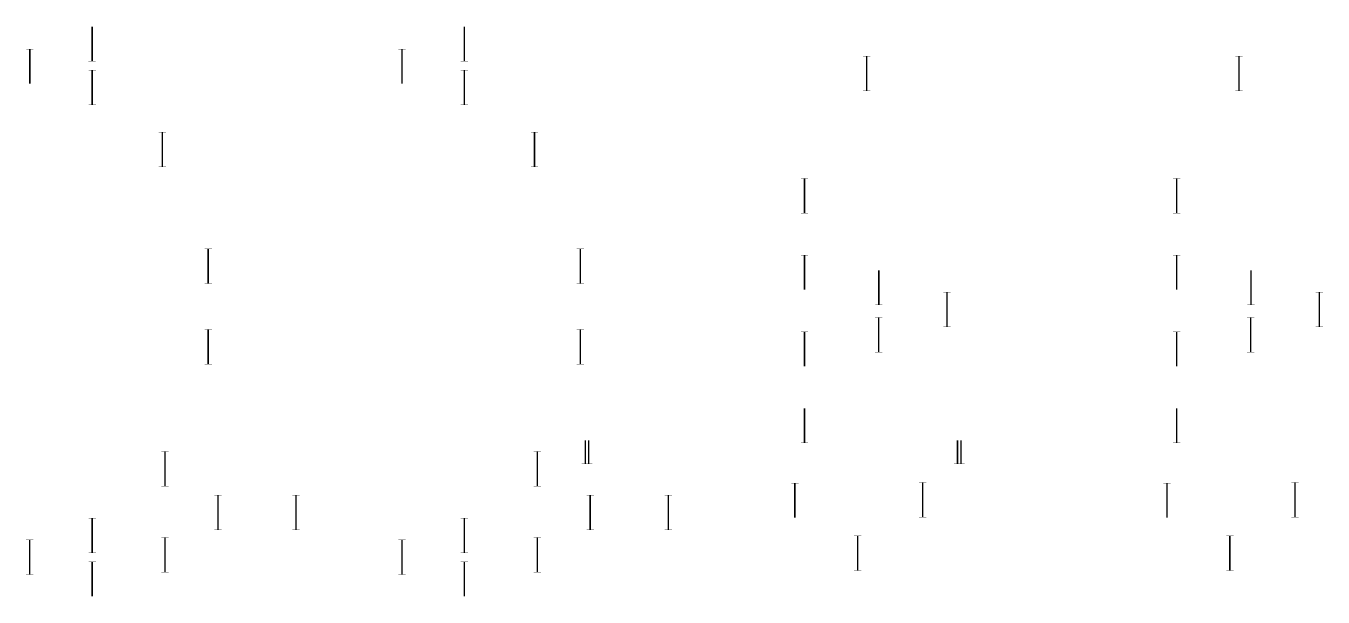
# Model space of a CAD drawing. Header units: inches. Extents: x -106504901 to 86801075, y -86378143 to 86869072.
# Drawn here: x -1032312 to -983256, y -86378143 to -86356533 of the extents above; entities that cross this region are included whole.
import ezdxf

# ---------------------------------------------------------------- set-up
doc = ezdxf.new("R2010")
doc.units = ezdxf.units.IN
doc.header["$MEASUREMENT"] = 0
for name, color, linetype in [('area', 3, 'Continuous'), ('FITTING', 40, 'Continuous'), ('lamb(new)', 5, 'Continuous')]:
    doc.layers.add(name, color=color, linetype=linetype)

# ---------------------------------------------------------------- blocks, each defined once
blk = doc.blocks.new('YBC 136')
at = {"layer": 'FITTING', "color": 3}
for points, const_width in [([(-655, 0), (655, 0)], 54.6), ([(-655, 138), (-655, -138)], 10.9), ([(655, 138), (655, -138)], 10.9)]:
    blk.add_lwpolyline(points, dxfattribs=dict(at, const_width=const_width))
blk = doc.blocks.new('*U113')
at = {"layer": 'lamb(new)', "rotation": 90}
blk.add_blockref('YBC 136', (-1195205, -86613246, -4), dxfattribs=at)
blk = doc.blocks.new('*U114')
at = {"layer": 'area', "color": 0, "linetype": 'ByBlock', "lineweight": -2, "transparency": 16777216}
for p in [(0, 0), (0, -2900), (0, -5800), (0, -8700)]:
    blk.add_blockref('*U113', p, dxfattribs=at)
blk = doc.blocks.new('YBC 236')
at = {"layer": 'FITTING', "color": 3}
for points, const_width in [([(0, 0), (0, -275)], 10.9), ([(906, 0), (906, -285)], 10.9), ([(0, -138), (900, -138)], 54.6), ([(0, -266), (900, -266)], 54.6), ([(0, -129), (0, -404)], 10.9), ([(906, -139), (906, -414)], 10.9)]:
    blk.add_lwpolyline(points, dxfattribs=dict(at, const_width=const_width))
blk = doc.blocks.new('*U77')
at = {"layer": 'lamb(new)', "rotation": 90}
blk.add_blockref('YBC 136', (-1195205, -86613246, -5), dxfattribs=at)
blk = doc.blocks.new('*U78')
at = {"layer": 'area', "color": 0, "linetype": 'ByBlock', "lineweight": -2, "transparency": 16777216}
for p in [(0, 0), (0, -3250)]:
    blk.add_blockref('*U77', p, dxfattribs=at)
blk = doc.blocks.new('*U137')
at = {"layer": 'lamb(new)', "rotation": 90}
blk.add_blockref('YBC 136', (-1195205, -86613246, -4), dxfattribs=at)
blk = doc.blocks.new('*U138')
at = {"layer": 'area', "color": 0, "linetype": 'ByBlock', "lineweight": -2, "transparency": 16777216}
for p in [(0, 0), (0, -2900), (0, -5800), (0, -8700)]:
    blk.add_blockref('*U137', p, dxfattribs=at)
blk = doc.blocks.new('*U149')
at = {"layer": 'lamb(new)', "rotation": 90}
blk.add_blockref('YBC 136', (-1195205, -86613246, -5), dxfattribs=at)
blk = doc.blocks.new('*U150')
at = {"layer": 'area', "color": 0, "linetype": 'ByBlock', "lineweight": -2, "transparency": 16777216}
for p in [(0, 0), (0, -3250)]:
    blk.add_blockref('*U149', p, dxfattribs=at)

msp = doc.modelspace()

# ---------------------------------------------------------------- block references
at = {"layer": 'area'}
for name, p in [('*U114', (192338, 250289, 4)), ('*U138', (206414, 250289, 4)), ('*U78', (168155, 239953, 5)), ('*U150', (182230, 239953, 5))]:
    msp.add_blockref(name, p, dxfattribs=at)
at = {"layer": 'lamb(new)', "rotation": 90}
for name, p in [('YBC 136', (-1029808, -86357215)), ('YBC 136', (-1015733, -86357215)), ('YBC 136', (-1032164, -86358063)), ('YBC 136', (-1018088, -86358063)), ('YBC 136', (-1000512, -86358332)), ('YBC 136', (-986437, -86358332)), ('YBC 136', (-1029806, -86358865)), ('YBC 136', (-1015731, -86358865)), ('YBC 136', (-1027154, -86361212)), ('YBC 136', (-1013078, -86361212)), ('YBC 136', (-1025419, -86365626)), ('YBC 136', (-1011343, -86365626)), ('YBC 136', (-1000056, -86366435)), ('YBC 136', (-985981, -86366435)), ('YBC 136', (-997474, -86367266)), ('YBC 136', (-983399, -86367266)), ('YBC 136', (-1025419, -86368675)), ('YBC 136', (-1011343, -86368675)), ('YBC 136', (-1000066, -86368225)), ('YBC 136', (-985991, -86368225)), ('YBC 236', (-1011293, -86373106)), ('YBC 236', (-997217, -86373106)), ('YBC 136', (-1003231, -86374484)), ('YBC 136', (-998394, -86374459)), ('YBC 136', (-989156, -86374484)), ('YBC 136', (-984319, -86374459)), ('YBC 136', (-1025046, -86374939)), ('YBC 136', (-1022096, -86374939)), ('YBC 136', (-1010971, -86374939)), ('YBC 136', (-1008020, -86374939)), ('YBC 136', (-1029806, -86375810)), ('YBC 136', (-1015731, -86375810)), ('YBC 136', (-1000855, -86376481)), ('YBC 136', (-986780, -86376481)), ('YBC 136', (-1032168, -86376635)), ('YBC 136', (-1018093, -86376635)), ('YBC 136', (-1029806, -86377460)), ('YBC 136', (-1015731, -86377460))]:
    msp.add_blockref(name, p, dxfattribs=at)

doc.saveas('drawing.dxf')
